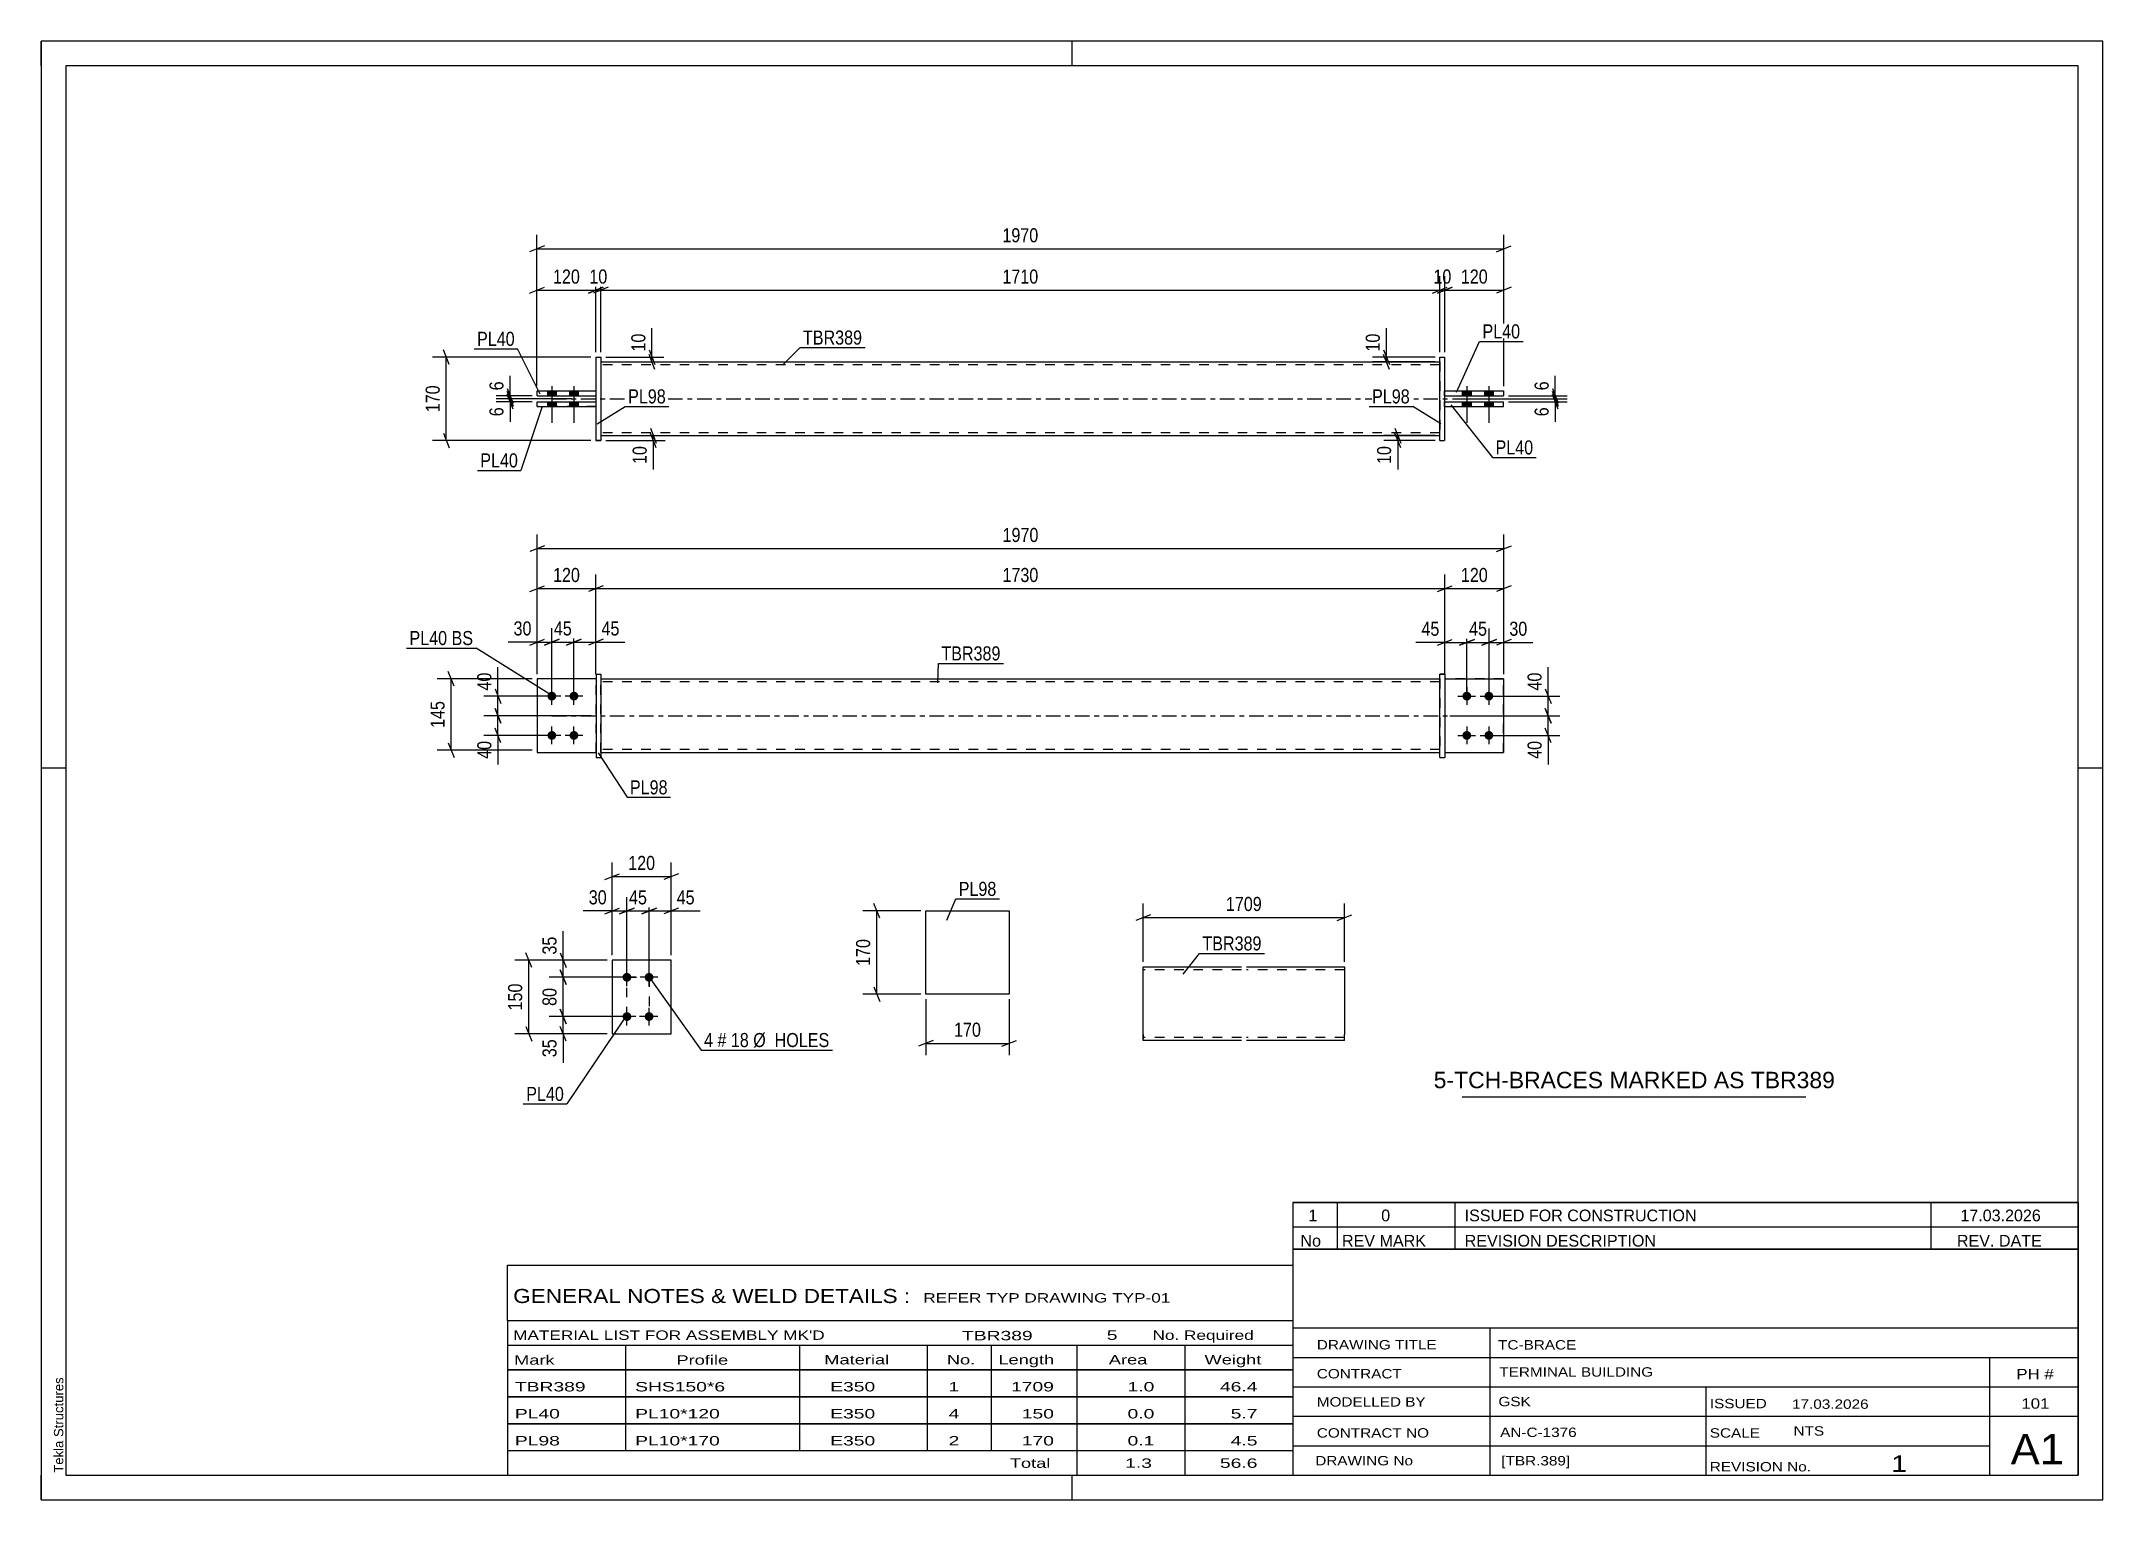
# Model space of a CAD drawing. Header units: millimetres. Extents: x 0 to 420, y 0 to 297.
import ezdxf

# ---------------------------------------------------------------- set-up
doc = ezdxf.new("R2010")
doc.units = ezdxf.units.MM
doc.linetypes.add('DXK_LINE_DOT2', pattern=[3.9198, 1.9599, -1.9599])
doc.linetypes.add('DXK_LINE_DOT3', pattern=[5.9187, 2.979, -0.9799, 0.9799, -0.9799])
doc.styles.add('Arial', font='ARIAL.TTF', dxfattribs={"height": 0.2})
doc.styles.add('Arial Narrow', font='ARIALN.TTF', dxfattribs={"height": 0.2})

# ---------------------------------------------------------------- blocks, each defined once
blk = doc.blocks.new('Unknown-580545011-4581')
at = {"color": 5, "linetype": 'Continuous'}
for p, q in [((420, 297), (0, 297)), ((0, 297), (0, 0)), ((0, 292), (0, 297)), ((210, 292), (210, 297)), ((420, 0), (420, 297)), ((415, 292), (5, 292)), ((5, 292), (5, 5)), ((415, 5), (415, 292)), ((5, 149), (0, 149)), ((420, 149), (415, 149)), ((0, 0), (0, 5)), ((5, 5), (415, 5)), ((210, 0), (210, 5)), ((0, 0), (420, 0))]:
    blk.add_line(p, q, dxfattribs=at)
at = {"color": 174, "linetype": 'Continuous', "style": 'Arial'}
blk.add_text('Tekla Structures', height=1.9102, rotation=90, dxfattribs=at).set_placement((4.5, 5.5))
blk = doc.blocks.new('Part-580545011-8162 - 3159')
at = {"color": 2, "linetype": 'Continuous'}
for p, q in [((113.03, 168.15), (114.03, 168.15)), ((113.03, 168.15), (113.03, 151.15)), ((114.03, 168.15), (114.03, 168.15)), ((114.03, 168.15), (114.03, 151.15)), ((113.03, 151.15), (114.03, 151.15))]:
    blk.add_line(p, q, dxfattribs=at)
at = {"color": 7, "linetype": 'DXK_LINE_DOT2'}
for p, q in [((113.03, 168.15), (114.03, 168.15)), ((113.03, 151.15), (114.03, 151.15))]:
    blk.add_line(p, q, dxfattribs=at)
blk = doc.blocks.new('Part-580545011-8160 - 3159')
at = {"color": 7, "linetype": 'DXK_LINE_DOT2'}
for p, q in [((113.03, 167.15), (101.03, 167.15)), ((101.03, 167.15), (101.03, 152.15)), ((113.03, 152.15), (113.03, 167.15)), ((101.03, 152.15), (113.03, 152.15))]:
    blk.add_line(p, q, dxfattribs=at)
blk = doc.blocks.new('Part-580545011-8161 - 3159')
at = {"color": 2, "linetype": 'Continuous'}
for p, q in [((113.03, 167.15), (101.03, 167.15)), ((101.03, 167.15), (101.03, 152.15)), ((101.03, 152.15), (113.03, 152.15))]:
    blk.add_line(p, q, dxfattribs=at)
at = {"color": 7, "linetype": 'DXK_LINE_DOT2'}
blk.add_line((113.03, 152.15), (113.03, 167.15), dxfattribs=at)
blk = doc.blocks.new('Part-580545011-8163 - 3159')
at = {"color": 7, "linetype": 'DXK_LINE_DOT2'}
for p, q in [((297.93, 167.15), (285.93, 167.15)), ((285.93, 167.15), (285.93, 152.15)), ((297.93, 152.15), (297.93, 167.15)), ((285.93, 152.15), (297.93, 152.15))]:
    blk.add_line(p, q, dxfattribs=at)
blk = doc.blocks.new('Part-580545011-8164 - 3159')
at = {"color": 2, "linetype": 'Continuous'}
for p, q in [((285.93, 167.15), (297.93, 167.15)), ((297.93, 167.15), (297.93, 152.15)), ((285.93, 152.15), (297.93, 152.15))]:
    blk.add_line(p, q, dxfattribs=at)
at = {"color": 7, "linetype": 'DXK_LINE_DOT2'}
blk.add_line((285.93, 167.15), (285.93, 152.15), dxfattribs=at)
blk = doc.blocks.new('Part-580545011-8165 - 3159')
at = {"color": 2, "linetype": 'Continuous'}
for p, q in [((285.93, 168.15), (284.93, 168.15)), ((284.93, 151.15), (284.93, 168.15)), ((285.93, 168.15), (285.93, 151.15)), ((284.93, 151.15), (284.93, 151.15)), ((284.93, 151.15), (285.93, 151.15))]:
    blk.add_line(p, q, dxfattribs=at)
at = {"color": 7, "linetype": 'DXK_LINE_DOT2'}
for p, q in [((284.93, 168.15), (284.93, 168.15)), ((284.93, 168.15), (285.93, 168.15)), ((285.93, 168.15), (285.93, 168.15)), ((284.93, 151.15), (285.93, 151.15))]:
    blk.add_line(p, q, dxfattribs=at)
blk = doc.blocks.new('Part-580545011-8166 - 3159')
at = {"color": 2, "linetype": 'Continuous'}
for p, q in [((114.03, 167.15), (284.93, 167.15)), ((114.03, 152.15), (284.93, 152.15))]:
    blk.add_line(p, q, dxfattribs=at)
at = {"color": 7, "linetype": 'DXK_LINE_DOT2'}
for p, q in [((114.03, 152.15), (114.03, 167.15)), ((284.93, 166.55), (114.03, 166.55)), ((284.93, 167.15), (284.93, 152.15)), ((284.93, 152.75), (114.03, 152.75))]:
    blk.add_line(p, q, dxfattribs=at)
at = {"color": 7, "linetype": 'DXK_LINE_DOT3'}
blk.add_line((104.03, 159.65), (294.93, 159.65), dxfattribs=at)
blk = doc.blocks.new('Bolt-580545011-8167 - 3159')
at = {"linetype": 'Continuous'}
for points in [[(104.03, 162.75, -1), (104.03, 164.55, -1)], [(108.53, 162.75, -1), (108.53, 164.55, -1)], [(104.03, 154.75, -1), (104.03, 156.55, -1)], [(108.53, 154.75, -1), (108.53, 156.55, -1)]]:
    blk.add_hatch(color=1, dxfattribs=at).paths.add_polyline_path(points)
at = {"color": 1, "linetype": 'Continuous'}
for p, q in [((104.03, 161.85), (104.03, 165.45)), ((108.53, 161.85), (108.53, 165.45)), ((105.83, 163.65), (102.23, 163.65)), ((110.33, 163.65), (106.73, 163.65)), ((105.83, 155.65), (102.23, 155.65)), ((104.03, 153.85), (104.03, 157.45)), ((110.33, 155.65), (106.73, 155.65)), ((108.53, 153.85), (108.53, 157.45))]:
    blk.add_line(p, q, dxfattribs=at)
blk = doc.blocks.new('Bolt-580545011-8169 - 3159')
at = {"linetype": 'Continuous'}
for points in [[(290.43, 164.55, -1), (290.43, 162.75, -1)], [(294.93, 164.55, -1), (294.93, 162.75, -1)], [(290.43, 156.55, -1), (290.43, 154.75, -1)], [(294.93, 156.55, -1), (294.93, 154.75, -1)]]:
    blk.add_hatch(color=1, dxfattribs=at).paths.add_polyline_path(points)
at = {"color": 1, "linetype": 'Continuous'}
for p, q in [((290.43, 165.45), (290.43, 161.85)), ((294.93, 165.45), (294.93, 161.85)), ((288.63, 163.65), (292.23, 163.65)), ((293.13, 163.65), (296.73, 163.65)), ((288.63, 155.65), (292.23, 155.65)), ((290.43, 157.45), (290.43, 153.85)), ((293.13, 155.65), (296.73, 155.65)), ((294.93, 157.45), (294.93, 153.85))]:
    blk.add_line(p, q, dxfattribs=at)
blk = doc.blocks.new('Part-580545011-8212 - 3385')
at = {"color": 2, "linetype": 'Continuous'}
for p, q in [((285.91, 223.59), (297.91, 223.59)), ((297.91, 222.59), (297.91, 223.59)), ((285.91, 222.59), (297.91, 222.59))]:
    blk.add_line(p, q, dxfattribs=at)
at = {"color": 7, "linetype": 'DXK_LINE_DOT2'}
for p, q in [((285.91, 222.59), (285.91, 223.59)), ((285.91, 223.59), (297.91, 223.59)), ((285.91, 222.59), (297.91, 222.59))]:
    blk.add_line(p, q, dxfattribs=at)
blk = doc.blocks.new('Part-580545011-8208 - 3385')
at = {"color": 2, "linetype": 'Continuous'}
for p, q in [((101.02, 225.79), (113.02, 225.79)), ((101.02, 224.79), (101.02, 225.79)), ((101.02, 224.79), (113.02, 224.79)), ((101.02, 224.79), (101.02, 224.79))]:
    blk.add_line(p, q, dxfattribs=at)
at = {"color": 7, "linetype": 'DXK_LINE_DOT2'}
for p, q in [((101.02, 225.79), (113.02, 225.79)), ((101.02, 225.79), (101.02, 225.79)), ((101.02, 224.79), (113.02, 224.79)), ((113.02, 225.79), (113.02, 224.79))]:
    blk.add_line(p, q, dxfattribs=at)
blk = doc.blocks.new('Part-580545011-8209 - 3385')
at = {"color": 2, "linetype": 'Continuous'}
for p, q in [((101.02, 223.59), (113.02, 223.59)), ((101.02, 222.59), (101.02, 223.59)), ((101.02, 222.59), (113.02, 222.59)), ((101.02, 222.59), (101.02, 222.59))]:
    blk.add_line(p, q, dxfattribs=at)
at = {"color": 7, "linetype": 'DXK_LINE_DOT2'}
for p, q in [((101.02, 223.59), (113.02, 223.59)), ((113.02, 223.59), (113.02, 222.59)), ((113.02, 222.59), (101.02, 222.59))]:
    blk.add_line(p, q, dxfattribs=at)
blk = doc.blocks.new('Part-580545011-8210 - 3385')
at = {"color": 2, "linetype": 'Continuous'}
for p, q in [((113.02, 232.69), (114.02, 232.69)), ((113.02, 232.69), (113.02, 215.69)), ((114.02, 232.69), (114.02, 232.69)), ((114.02, 232.69), (114.02, 215.69)), ((114.02, 215.69), (113.02, 215.69)), ((113.02, 215.69), (113.02, 215.69))]:
    blk.add_line(p, q, dxfattribs=at)
at = {"color": 7, "linetype": 'DXK_LINE_DOT2'}
for p, q in [((113.02, 232.69), (114.02, 232.69)), ((114.02, 232.69), (114.02, 232.69)), ((113.02, 215.69), (114.02, 215.69))]:
    blk.add_line(p, q, dxfattribs=at)
blk = doc.blocks.new('Part-580545011-8211 - 3385')
at = {"color": 2, "linetype": 'Continuous'}
for p, q in [((285.91, 225.79), (297.91, 225.79)), ((285.91, 224.79), (297.91, 224.79)), ((297.91, 225.79), (297.91, 224.79))]:
    blk.add_line(p, q, dxfattribs=at)
at = {"color": 7, "linetype": 'DXK_LINE_DOT2'}
for p, q in [((285.91, 224.79), (285.91, 225.79)), ((285.91, 225.79), (297.91, 225.79)), ((285.91, 224.79), (297.91, 224.79)), ((297.91, 225.79), (297.91, 225.79))]:
    blk.add_line(p, q, dxfattribs=at)
blk = doc.blocks.new('Part-580545011-8213 - 3385')
at = {"color": 2, "linetype": 'Continuous'}
for p, q in [((284.91, 232.69), (284.91, 232.69)), ((284.91, 215.69), (284.91, 232.69)), ((284.91, 232.69), (285.91, 232.69)), ((285.91, 232.69), (285.91, 232.69)), ((285.91, 232.69), (285.91, 215.69)), ((284.91, 215.69), (285.91, 215.69)), ((284.91, 215.69), (284.91, 215.69)), ((285.91, 215.69), (285.91, 215.69))]:
    blk.add_line(p, q, dxfattribs=at)
at = {"color": 7, "linetype": 'DXK_LINE_DOT2'}
for p, q in [((284.91, 232.69), (284.91, 232.69)), ((284.91, 232.69), (285.91, 232.69)), ((284.91, 215.69), (285.91, 215.69))]:
    blk.add_line(p, q, dxfattribs=at)
blk = doc.blocks.new('Part-580545011-8214 - 3385')
at = {"color": 2, "linetype": 'Continuous'}
for p, q in [((114.02, 231.69), (284.91, 231.69)), ((114.02, 216.69), (284.91, 216.69))]:
    blk.add_line(p, q, dxfattribs=at)
at = {"color": 7, "linetype": 'DXK_LINE_DOT2'}
for p, q in [((114.02, 231.69), (114.02, 216.69)), ((284.91, 231.09), (114.02, 231.09)), ((284.91, 231.69), (284.91, 216.69)), ((284.91, 217.29), (114.02, 217.29))]:
    blk.add_line(p, q, dxfattribs=at)
at = {"color": 7, "linetype": 'DXK_LINE_DOT3'}
blk.add_line((104.02, 224.19), (294.91, 224.19), dxfattribs=at)
blk = doc.blocks.new('Bolt-580545011-8215 - 3385')
at = {"linetype": 'Continuous'}
for points in [[(103.12, 224.79), (104.92, 224.79), (104.92, 225.79), (103.12, 225.79)], [(103.12, 224.79), (104.92, 224.79), (104.92, 225.79), (103.12, 225.79)], [(103.12, 222.59), (104.92, 222.59), (104.92, 223.59), (103.12, 223.59)], [(103.12, 222.59), (104.92, 222.59), (104.92, 223.59), (103.12, 223.59)], [(107.62, 224.79), (109.42, 224.79), (109.42, 225.79), (107.62, 225.79)], [(107.62, 224.79), (109.42, 224.79), (109.42, 225.79), (107.62, 225.79)], [(107.62, 222.59), (109.42, 222.59), (109.42, 223.59), (107.62, 223.59)], [(107.62, 222.59), (109.42, 222.59), (109.42, 223.59), (107.62, 223.59)]]:
    blk.add_hatch(color=1, dxfattribs=at).paths.add_polyline_path(points)
at = {"color": 1, "linetype": 'Continuous'}
for p, q in [((103.12, 225.79), (103.12, 224.79)), ((103.12, 225.79), (103.12, 224.79)), ((103.12, 223.59), (103.12, 222.59)), ((103.12, 223.59), (103.12, 222.59)), ((104.02, 226.79), (104.02, 219.29)), ((104.02, 226.79), (104.02, 219.29)), ((104.92, 225.79), (104.92, 224.79)), ((104.92, 225.79), (104.92, 224.79)), ((104.92, 223.59), (104.92, 222.59)), ((104.92, 223.59), (104.92, 222.59)), ((107.62, 225.79), (107.62, 224.79)), ((107.62, 225.79), (107.62, 224.79)), ((107.62, 223.59), (107.62, 222.59)), ((107.62, 223.59), (107.62, 222.59)), ((108.52, 226.79), (108.52, 219.29)), ((108.52, 226.79), (108.52, 219.29)), ((109.42, 225.79), (109.42, 224.79)), ((109.42, 225.79), (109.42, 224.79)), ((109.42, 223.59), (109.42, 222.59)), ((109.42, 223.59), (109.42, 222.59))]:
    blk.add_line(p, q, dxfattribs=at)
blk = doc.blocks.new('Bolt-580545011-8217 - 3385')
at = {"linetype": 'Continuous'}
for points in [[(291.31, 225.79), (289.51, 225.79), (289.51, 224.79), (291.31, 224.79)], [(291.31, 225.79), (289.51, 225.79), (289.51, 224.79), (291.31, 224.79)], [(291.31, 223.59), (289.51, 223.59), (289.51, 222.59), (291.31, 222.59)], [(291.31, 223.59), (289.51, 223.59), (289.51, 222.59), (291.31, 222.59)], [(295.81, 225.79), (294.01, 225.79), (294.01, 224.79), (295.81, 224.79)], [(295.81, 225.79), (294.01, 225.79), (294.01, 224.79), (295.81, 224.79)], [(295.81, 223.59), (294.01, 223.59), (294.01, 222.59), (295.81, 222.59)], [(295.81, 223.59), (294.01, 223.59), (294.01, 222.59), (295.81, 222.59)]]:
    blk.add_hatch(color=1, dxfattribs=at).paths.add_polyline_path(points)
at = {"color": 1, "linetype": 'Continuous'}
for p, q in [((289.51, 225.79), (289.51, 224.79)), ((289.51, 225.79), (289.51, 224.79)), ((289.51, 223.59), (289.51, 222.59)), ((289.51, 223.59), (289.51, 222.59)), ((290.41, 226.79), (290.41, 219.29)), ((290.41, 226.79), (290.41, 219.29)), ((291.31, 225.79), (291.31, 224.79)), ((291.31, 225.79), (291.31, 224.79)), ((291.31, 223.59), (291.31, 222.59)), ((291.31, 223.59), (291.31, 222.59)), ((294.01, 225.79), (294.01, 224.79)), ((294.01, 225.79), (294.01, 224.79)), ((294.01, 223.59), (294.01, 222.59)), ((294.01, 223.59), (294.01, 222.59)), ((294.91, 226.79), (294.91, 219.29)), ((294.91, 226.79), (294.91, 219.29)), ((295.81, 225.79), (295.81, 224.79)), ((295.81, 225.79), (295.81, 224.79)), ((295.81, 223.59), (295.81, 222.59)), ((295.81, 223.59), (295.81, 222.59))]:
    blk.add_line(p, q, dxfattribs=at)
blk = doc.blocks.new('Part-580545011-8488 - 8486')
at = {"color": 2, "linetype": 'Continuous'}
for p, q in [((128.33, 109.89), (116.33, 109.89)), ((116.33, 109.89), (116.33, 94.89)), ((128.33, 94.89), (128.33, 109.89)), ((116.33, 94.89), (128.33, 94.89))]:
    blk.add_line(p, q, dxfattribs=at)
blk = doc.blocks.new('Bolt-580545011-8489 - 8486')
at = {"linetype": 'Continuous'}
for points in [[(119.33, 105.49, -1), (119.33, 107.29, -1)], [(123.83, 105.49, -1), (123.83, 107.29, -1)], [(119.33, 97.49, -1), (119.33, 99.29, -1)], [(123.83, 97.49, -1), (123.83, 99.29, -1)]]:
    blk.add_hatch(color=1, dxfattribs=at).paths.add_polyline_path(points)
at = {"color": 1, "linetype": 'Continuous'}
for p, q in [((121.13, 106.39), (117.53, 106.39)), ((119.33, 104.59), (119.33, 108.19)), ((125.63, 106.39), (122.03, 106.39)), ((123.83, 104.59), (123.83, 108.19)), ((121.13, 98.39), (117.53, 98.39)), ((119.33, 96.59), (119.33, 100.19)), ((125.63, 98.39), (122.03, 98.39)), ((123.83, 96.59), (123.83, 100.19))]:
    blk.add_line(p, q, dxfattribs=at)
blk = doc.blocks.new('Part-580545011-8497 - 8496')
at = {"color": 2, "linetype": 'Continuous'}
for p, q in [((180.22, 119.94), (197.22, 119.94)), ((180.22, 102.94), (180.22, 119.94)), ((197.22, 119.94), (197.22, 102.94)), ((197.22, 102.94), (180.22, 102.94))]:
    blk.add_line(p, q, dxfattribs=at)
blk = doc.blocks.new('Part-580545011-8507 - 8506')
at = {"color": 2, "linetype": 'Continuous'}
for p, q in [((224.52, 107.34), (224.52, 108.54)), ((224.52, 108.54), (244.52, 108.54)), ((224.52, 94.74), (224.52, 107.34)), ((245.52, 108.54), (265.52, 108.54)), ((265.52, 108.54), (265.52, 108.45)), ((265.52, 108.45), (265.52, 107.34)), ((265.52, 107.34), (265.52, 94.74)), ((224.52, 93.63), (224.52, 94.74)), ((224.52, 93.54), (224.52, 93.63)), ((244.52, 93.54), (224.52, 93.54)), ((265.52, 93.54), (245.52, 93.54)), ((265.52, 93.54), (265.52, 94.74))]:
    blk.add_line(p, q, dxfattribs=at)
at = {"color": 7, "linetype": 'DXK_LINE_DOT2'}
for p, q in [((244.52, 107.94), (224.52, 107.94)), ((265.52, 107.94), (245.52, 107.94)), ((265.52, 108.19), (265.52, 107.34)), ((224.52, 94.74), (224.52, 93.89)), ((224.52, 94.14), (224.52, 94.18)), ((244.52, 94.14), (224.52, 94.14)), ((224.52, 93.54), (224.52, 93.54)), ((265.52, 94.14), (245.52, 94.14)), ((265.52, 94.18), (265.52, 94.51)), ((265.52, 94.14), (265.52, 94.18)), ((265.52, 94.14), (265.52, 94.18))]:
    blk.add_line(p, q, dxfattribs=at)
blk = doc.blocks.new('Rectangle-580545011-8685 - 8486')
at = {"color": 1, "linetype": 'DXK_LINE_DOT2'}
blk.add_lwpolyline([(119.33, 106.39), (123.83, 106.39), (123.83, 98.39), (119.33, 98.39), (119.33, 106.39)], close=True, dxfattribs=at)
blk = doc.blocks.new('StraightDimension-580545011-6782 - 3159')
at = {"color": 7, "linetype": 'Continuous'}
for p, q in [((285.97, 168.15), (285.97, 177.44)), ((290.47, 164.65), (290.47, 177.44)), ((284.47, 173.99), (287.47, 175.19)), ((285.97, 174.59), (290.47, 174.59)), ((291.97, 175.19), (288.97, 173.99))]:
    blk.add_line(p, q, dxfattribs=at)
at = {"color": 0}
blk.add_wipeout([(285.45, 175.34), (285.45, 179.54), (280.59, 179.54), (280.59, 175.34)], dxfattribs=at)
at = {"color": 7, "linetype": 'Continuous'}
blk.add_line((285.97, 174.59), (280.07, 174.59), dxfattribs=at)
blk.add_line((285.97, 174.59), (280.07, 174.59), dxfattribs=at)
at = {"color": 3, "style": 'Arial Narrow'}
blk.add_text('45', height=2.863, dxfattribs=at).set_placement((281.19, 175.94))
blk = doc.blocks.new('StraightDimension-580545011-6732 - 3159')
at = {"color": 7, "linetype": 'Continuous'}
for p, q in [((306.42, 165.15), (307.62, 162.15)), ((286.97, 159.65), (309.42, 159.65)), ((295.97, 163.65), (309.42, 163.65)), ((307.62, 158.15), (306.42, 161.15)), ((307.02, 159.65), (307.02, 163.65))]:
    blk.add_line(p, q, dxfattribs=at)
at = {"color": 0}
blk.add_wipeout([(306.27, 169.04), (302.07, 169.04), (302.07, 164.18), (306.27, 164.18)], dxfattribs=at)
at = {"color": 7, "linetype": 'Continuous'}
blk.add_line((307.02, 163.65), (307.02, 169.56), dxfattribs=at)
blk.add_line((307.02, 163.65), (307.02, 169.56), dxfattribs=at)
at = {"color": 3, "style": 'Arial Narrow'}
blk.add_text('40', height=2.863, rotation=90.0002, dxfattribs=at).set_placement((305.67, 164.78))
blk = doc.blocks.new('StraightDimension-580545011-6429 - 3159')
at = {"color": 7, "linetype": 'Continuous'}
for p, q in [((112.01, 159.65), (90.2, 159.65)), ((92.45, 161.15), (93.65, 158.15)), ((93.05, 155.65), (93.05, 159.65)), ((103.01, 155.65), (90.2, 155.65)), ((93.65, 154.15), (92.45, 157.15))]:
    blk.add_line(p, q, dxfattribs=at)
at = {"color": 0}
blk.add_wipeout([(92.3, 155.13), (88.1, 155.13), (88.1, 150.27), (92.3, 150.27)], dxfattribs=at)
at = {"color": 7, "linetype": 'Continuous'}
blk.add_line((93.05, 155.65), (93.05, 149.75), dxfattribs=at)
blk.add_line((93.05, 155.65), (93.05, 149.75), dxfattribs=at)
at = {"color": 3, "style": 'Arial Narrow'}
blk.add_text('40', height=2.863, rotation=90.0002, dxfattribs=at).set_placement((91.7, 150.87))
blk = doc.blocks.new('StraightDimension-580545011-6781 - 3159')
at = {"color": 7, "linetype": 'Continuous'}
for p, q in [((290.47, 164.65), (290.47, 177.44)), ((294.97, 164.65), (294.97, 177.44)), ((288.97, 173.99), (291.97, 175.19)), ((290.47, 174.59), (294.97, 174.59)), ((296.47, 175.19), (293.47, 173.99))]:
    blk.add_line(p, q, dxfattribs=at)
at = {"color": 0}
blk.add_wipeout([(295.15, 175.34), (295.15, 179.54), (290.3, 179.54), (290.3, 175.34)], dxfattribs=at)
at = {"color": 3, "style": 'Arial Narrow'}
blk.add_text('45', height=2.863, dxfattribs=at).set_placement((290.9, 175.94))
blk = doc.blocks.new('StraightDimension-580545011-6428 - 3159')
at = {"color": 7, "linetype": 'Continuous'}
for p, q in [((92.45, 165.15), (93.65, 162.15)), ((103.01, 163.65), (90.2, 163.65)), ((112.01, 159.65), (90.2, 159.65)), ((93.65, 158.15), (92.45, 161.15)), ((93.05, 159.65), (93.05, 163.65))]:
    blk.add_line(p, q, dxfattribs=at)
at = {"color": 0}
blk.add_wipeout([(92.3, 169.04), (88.1, 169.04), (88.1, 164.18), (92.3, 164.18)], dxfattribs=at)
at = {"color": 7, "linetype": 'Continuous'}
blk.add_line((93.05, 163.65), (93.05, 169.56), dxfattribs=at)
blk.add_line((93.05, 163.65), (93.05, 169.56), dxfattribs=at)
at = {"color": 3, "style": 'Arial Narrow'}
blk.add_text('40', height=2.863, rotation=90.0002, dxfattribs=at).set_placement((91.7, 164.78))
blk = doc.blocks.new('StraightDimension-580545011-6780 - 3159')
at = {"color": 7, "linetype": 'Continuous'}
for p, q in [((294.97, 164.65), (294.97, 177.44)), ((297.97, 168.15), (297.97, 177.44)), ((293.47, 173.99), (296.47, 175.19)), ((294.97, 174.59), (297.97, 174.59)), ((299.47, 175.19), (296.47, 173.99))]:
    blk.add_line(p, q, dxfattribs=at)
at = {"color": 0}
blk.add_wipeout([(303.36, 175.34), (303.36, 179.54), (298.5, 179.54), (298.5, 175.34)], dxfattribs=at)
at = {"color": 7, "linetype": 'Continuous'}
blk.add_line((297.97, 174.59), (303.88, 174.59), dxfattribs=at)
blk.add_line((297.97, 174.59), (303.88, 174.59), dxfattribs=at)
at = {"color": 3, "style": 'Arial Narrow'}
blk.add_text('30', height=2.863, dxfattribs=at).set_placement((299.1, 175.94))
blk = doc.blocks.new('StraightDimension-580545011-6477 - 3159')
at = {"color": 7, "linetype": 'Continuous'}
for p, q in [((84.12, 165.65), (82.92, 168.65)), ((100.01, 167.15), (80.67, 167.15)), ((83.52, 152.65), (83.52, 167.15)), ((100.01, 152.65), (80.67, 152.65)), ((82.92, 154.15), (84.12, 151.15))]:
    blk.add_line(p, q, dxfattribs=at)
at = {"color": 0}
blk.add_wipeout([(82.77, 163.25), (78.57, 163.25), (78.57, 156.56), (82.77, 156.56)], dxfattribs=at)
at = {"color": 3, "style": 'Arial Narrow'}
blk.add_text('145', height=2.863, rotation=90.0002, dxfattribs=at).set_placement((82.17, 157.16))
blk = doc.blocks.new('StraightDimension-580545011-6504 - 3159')
at = {"color": 7, "linetype": 'Continuous'}
for p, q in [((108.51, 164.65), (108.51, 177.5)), ((113.01, 168.15), (113.01, 177.5)), ((107.01, 174.05), (110.01, 175.25)), ((108.51, 174.65), (113.01, 174.65)), ((114.51, 175.25), (111.51, 174.05))]:
    blk.add_line(p, q, dxfattribs=at)
at = {"color": 0}
blk.add_wipeout([(118.4, 175.4), (118.4, 179.6), (113.54, 179.6), (113.54, 175.4)], dxfattribs=at)
at = {"color": 7, "linetype": 'Continuous'}
blk.add_line((113.01, 174.65), (118.92, 174.65), dxfattribs=at)
blk.add_line((113.01, 174.65), (118.92, 174.65), dxfattribs=at)
at = {"color": 3, "style": 'Arial Narrow'}
blk.add_text('45', height=2.863, dxfattribs=at).set_placement((114.14, 176))
blk = doc.blocks.new('StraightDimension-580545011-6505 - 3159')
at = {"color": 7, "linetype": 'Continuous'}
for p, q in [((104.01, 164.65), (104.01, 177.5)), ((108.51, 164.65), (108.51, 177.5)), ((102.51, 174.05), (105.51, 175.25)), ((104.01, 174.65), (108.51, 174.65)), ((110.01, 175.25), (107.01, 174.05))]:
    blk.add_line(p, q, dxfattribs=at)
at = {"color": 0}
blk.add_wipeout([(108.69, 175.4), (108.69, 179.6), (103.84, 179.6), (103.84, 175.4)], dxfattribs=at)
at = {"color": 3, "style": 'Arial Narrow'}
blk.add_text('45', height=2.863, dxfattribs=at).set_placement((104.44, 176))
blk = doc.blocks.new('StraightDimension-580545011-6506 - 3159')
at = {"color": 7, "linetype": 'Continuous'}
for p, q in [((101.01, 168.15), (101.01, 177.5)), ((104.01, 164.65), (104.01, 177.5)), ((99.51, 174.05), (102.51, 175.25)), ((101.01, 174.65), (104.01, 174.65)), ((105.51, 175.25), (102.51, 174.05))]:
    blk.add_line(p, q, dxfattribs=at)
at = {"color": 0}
blk.add_wipeout([(100.49, 175.4), (100.49, 179.6), (95.63, 179.6), (95.63, 175.4)], dxfattribs=at)
at = {"color": 7, "linetype": 'Continuous'}
blk.add_line((101.01, 174.65), (95.11, 174.65), dxfattribs=at)
blk.add_line((101.01, 174.65), (95.11, 174.65), dxfattribs=at)
at = {"color": 3, "style": 'Arial Narrow'}
blk.add_text('30', height=2.863, dxfattribs=at).set_placement((96.23, 176))
blk = doc.blocks.new('StraightDimension-580545011-6574 - 3159')
at = {"color": 7, "linetype": 'Continuous'}
for p, q in [((284.47, 184.93), (287.47, 186.13)), ((285.97, 168.15), (285.97, 188.38)), ((285.97, 185.53), (297.97, 185.53)), ((299.47, 186.13), (296.47, 184.93)), ((297.97, 168.15), (297.97, 188.38))]:
    blk.add_line(p, q, dxfattribs=at)
at = {"color": 0}
blk.add_wipeout([(295.32, 186.28), (295.32, 190.48), (288.63, 190.48), (288.63, 186.28)], dxfattribs=at)
at = {"color": 3, "style": 'Arial Narrow'}
blk.add_text('120', height=2.863, dxfattribs=at).set_placement((289.23, 186.88))
blk = doc.blocks.new('StraightDimension-580545011-6575 - 3159')
at = {"color": 7, "linetype": 'Continuous'}
for p, q in [((114.51, 186.13), (111.51, 184.93)), ((113.01, 168.98), (113.01, 188.38)), ((113.01, 185.53), (285.97, 185.53)), ((284.47, 184.93), (287.47, 186.13)), ((285.97, 168.15), (285.97, 188.38))]:
    blk.add_line(p, q, dxfattribs=at)
at = {"color": 0}
blk.add_wipeout([(203.75, 186.28), (203.75, 190.48), (195.24, 190.48), (195.24, 186.28)], dxfattribs=at)
at = {"color": 3, "style": 'Arial Narrow'}
blk.add_text('1730', height=2.863, dxfattribs=at).set_placement((195.84, 186.88))
blk = doc.blocks.new('StraightDimension-580545011-6576 - 3159')
at = {"color": 7, "linetype": 'Continuous'}
for p, q in [((99.51, 184.93), (102.51, 186.13)), ((101.01, 168.15), (101.01, 188.38)), ((101.01, 185.53), (113.01, 185.53)), ((114.51, 186.13), (111.51, 184.93)), ((113.01, 168.98), (113.01, 188.38))]:
    blk.add_line(p, q, dxfattribs=at)
at = {"color": 0}
blk.add_wipeout([(110.36, 186.28), (110.36, 190.48), (103.67, 190.48), (103.67, 186.28)], dxfattribs=at)
at = {"color": 3, "style": 'Arial Narrow'}
blk.add_text('120', height=2.863, dxfattribs=at).set_placement((104.27, 186.88))
blk = doc.blocks.new('StraightDimension-580545011-6733 - 3159')
at = {"color": 7, "linetype": 'Continuous'}
for p, q in [((286.97, 159.65), (309.42, 159.65)), ((306.42, 161.15), (307.62, 158.15)), ((307.02, 155.65), (307.02, 159.65)), ((295.97, 155.65), (309.42, 155.65)), ((307.62, 154.15), (306.42, 157.15))]:
    blk.add_line(p, q, dxfattribs=at)
at = {"color": 0}
blk.add_wipeout([(306.27, 155.13), (302.07, 155.13), (302.07, 150.27), (306.27, 150.27)], dxfattribs=at)
at = {"color": 7, "linetype": 'Continuous'}
blk.add_line((307.02, 155.65), (307.02, 149.75), dxfattribs=at)
blk.add_line((307.02, 155.65), (307.02, 149.75), dxfattribs=at)
at = {"color": 3, "style": 'Arial Narrow'}
blk.add_text('40', height=2.863, rotation=90.0002, dxfattribs=at).set_placement((305.67, 150.87))
blk = doc.blocks.new('StraightDimension-580545011-6753 - 3159')
at = {"color": 7, "linetype": 'Continuous'}
for p, q in [((102.51, 194.28), (99.51, 193.08)), ((101.01, 168.15), (101.01, 196.53)), ((101.01, 193.68), (298.01, 193.68)), ((296.51, 193.08), (299.51, 194.28)), ((298.01, 168.15), (298.01, 196.53))]:
    blk.add_line(p, q, dxfattribs=at)
at = {"color": 0}
blk.add_wipeout([(203.77, 194.43), (203.77, 198.63), (195.26, 198.63), (195.26, 194.43)], dxfattribs=at)
at = {"color": 3, "style": 'Arial Narrow'}
blk.add_text('1970', height=2.863, dxfattribs=at).set_placement((195.86, 195.03))
blk = doc.blocks.new('StraightDimension-580545011-6563 - 3385')
at = {"color": 7, "linetype": 'Continuous'}
for p, q in [((283.96, 216.69), (273.51, 216.69)), ((283.96, 215.69), (273.51, 215.69)), ((275.76, 218.19), (276.96, 215.19)), ((276.96, 214.19), (275.76, 217.19)), ((276.36, 215.69), (276.36, 216.69))]:
    blk.add_line(p, q, dxfattribs=at)
at = {"color": 0}
blk.add_wipeout([(275.61, 215.16), (271.41, 215.16), (271.41, 210.31), (275.61, 210.31)], dxfattribs=at)
at = {"color": 7, "linetype": 'Continuous'}
blk.add_line((276.36, 215.69), (276.36, 209.78), dxfattribs=at)
blk.add_line((276.36, 215.69), (276.36, 209.78), dxfattribs=at)
at = {"color": 3, "style": 'Arial Narrow'}
blk.add_text('10', height=2.863, rotation=90.0002, dxfattribs=at).set_placement((275.01, 210.91))
blk = doc.blocks.new('StraightDimension-580545011-6551 - 3385')
at = {"color": 7, "linetype": 'Continuous'}
for p, q in [((283.96, 232.69), (271.21, 232.69)), ((283.96, 231.69), (271.21, 231.69)), ((273.46, 234.19), (274.66, 231.19)), ((274.66, 230.19), (273.46, 233.19)), ((274.06, 231.69), (274.06, 232.69))]:
    blk.add_line(p, q, dxfattribs=at)
at = {"color": 0}
blk.add_wipeout([(273.31, 238.07), (269.11, 238.07), (269.11, 233.21), (273.31, 233.21)], dxfattribs=at)
at = {"color": 7, "linetype": 'Continuous'}
blk.add_line((274.06, 232.69), (274.06, 238.59), dxfattribs=at)
blk.add_line((274.06, 232.69), (274.06, 238.59), dxfattribs=at)
at = {"color": 3, "style": 'Arial Narrow'}
blk.add_text('10', height=2.863, rotation=90.0002, dxfattribs=at).set_placement((272.71, 233.81))
blk = doc.blocks.new('StraightDimension-580545011-5766 - 3385')
at = {"color": 7, "linetype": 'Continuous'}
for p, q in [((108.05, 224.19), (92.67, 224.19)), ((100, 223.59), (92.67, 223.59)), ((94.92, 225.69), (96.12, 222.69)), ((96.12, 222.09), (94.92, 225.09)), ((95.52, 223.59), (95.52, 224.19))]:
    blk.add_line(p, q, dxfattribs=at)
at = {"color": 0}
blk.add_wipeout([(94.77, 223.06), (90.57, 223.06), (90.57, 220.03), (94.77, 220.03)], dxfattribs=at)
at = {"color": 7, "linetype": 'Continuous'}
blk.add_line((95.52, 223.59), (95.52, 219.51), dxfattribs=at)
blk.add_line((95.52, 223.59), (95.52, 219.51), dxfattribs=at)
at = {"color": 3, "style": 'Arial Narrow'}
blk.add_text('6', height=2.86, rotation=90.0002, dxfattribs=at).set_placement((94.17, 220.63))
blk = doc.blocks.new('StraightDimension-580545011-6362 - 3385')
at = {"color": 7, "linetype": 'Continuous'}
for p, q in [((101, 226.79), (101, 249.15)), ((113, 233.69), (113, 249.15)), ((99.5, 245.7), (102.5, 246.9)), ((101, 246.3), (113, 246.3)), ((114.5, 246.9), (111.5, 245.7))]:
    blk.add_line(p, q, dxfattribs=at)
at = {"color": 0}
blk.add_wipeout([(110.34, 247.05), (110.34, 251.25), (103.66, 251.25), (103.66, 247.05)], dxfattribs=at)
at = {"color": 3, "style": 'Arial Narrow'}
blk.add_text('120', height=2.863, dxfattribs=at).set_placement((104.26, 247.65))
blk = doc.blocks.new('StraightDimension-580545011-5765 - 3385')
at = {"color": 7, "linetype": 'Continuous'}
for p, q in [((100, 224.79), (92.67, 224.79)), ((108.05, 224.19), (92.67, 224.19)), ((94.92, 226.29), (96.12, 223.29)), ((96.12, 222.69), (94.92, 225.69)), ((95.52, 224.19), (95.52, 224.79))]:
    blk.add_line(p, q, dxfattribs=at)
at = {"color": 0}
blk.add_wipeout([(94.77, 228.34), (90.57, 228.34), (90.57, 225.31), (94.77, 225.31)], dxfattribs=at)
at = {"color": 7, "linetype": 'Continuous'}
blk.add_line((95.52, 224.79), (95.52, 228.87), dxfattribs=at)
blk.add_line((95.52, 224.79), (95.52, 228.87), dxfattribs=at)
at = {"color": 3, "style": 'Arial Narrow'}
blk.add_text('6', height=2.86, rotation=90.0002, dxfattribs=at).set_placement((94.17, 225.91))
blk = doc.blocks.new('StraightDimension-580545011-5955 - 3385')
at = {"color": 7, "linetype": 'Continuous'}
for p, q in [((112, 232.69), (79.68, 232.69)), ((83.13, 231.19), (81.93, 234.19)), ((82.53, 215.69), (82.53, 232.69)), ((112, 215.69), (79.68, 215.69)), ((81.93, 217.19), (83.13, 214.19))]:
    blk.add_line(p, q, dxfattribs=at)
at = {"color": 0}
blk.add_wipeout([(81.78, 227.53), (77.58, 227.53), (77.58, 220.85), (81.78, 220.85)], dxfattribs=at)
at = {"color": 3, "style": 'Arial Narrow'}
blk.add_text('170', height=2.863, rotation=90.0002, dxfattribs=at).set_placement((81.18, 221.45))
blk = doc.blocks.new('StraightDimension-580545011-6061 - 3385')
at = {"color": 7, "linetype": 'Continuous'}
for p, q in [((288.9, 224.19), (310.86, 224.19)), ((298.96, 224.79), (310.86, 224.79)), ((307.86, 226.29), (309.06, 223.29)), ((309.06, 222.69), (307.86, 225.69)), ((308.46, 224.19), (308.46, 224.79))]:
    blk.add_line(p, q, dxfattribs=at)
at = {"color": 0}
blk.add_wipeout([(307.71, 228.34), (303.51, 228.34), (303.51, 225.31), (307.71, 225.31)], dxfattribs=at)
at = {"color": 7, "linetype": 'Continuous'}
blk.add_line((308.46, 224.79), (308.46, 228.87), dxfattribs=at)
blk.add_line((308.46, 224.79), (308.46, 228.87), dxfattribs=at)
at = {"color": 3, "style": 'Arial Narrow'}
blk.add_text('6', height=2.86, rotation=90.0002, dxfattribs=at).set_placement((307.11, 225.91))
blk = doc.blocks.new('StraightDimension-580545011-6062 - 3385')
at = {"color": 7, "linetype": 'Continuous'}
for p, q in [((288.9, 224.19), (310.86, 224.19)), ((298.96, 223.59), (310.86, 223.59)), ((307.86, 225.69), (309.06, 222.69)), ((309.06, 222.09), (307.86, 225.09)), ((308.46, 223.59), (308.46, 224.19))]:
    blk.add_line(p, q, dxfattribs=at)
at = {"color": 0}
blk.add_wipeout([(307.71, 223.06), (303.51, 223.06), (303.51, 220.03), (307.71, 220.03)], dxfattribs=at)
at = {"color": 7, "linetype": 'Continuous'}
blk.add_line((308.46, 223.59), (308.46, 219.51), dxfattribs=at)
blk.add_line((308.46, 223.59), (308.46, 219.51), dxfattribs=at)
at = {"color": 3, "style": 'Arial Narrow'}
blk.add_text('6', height=2.86, rotation=90.0002, dxfattribs=at).set_placement((307.11, 220.63))
blk = doc.blocks.new('StraightDimension-580545011-6359 - 3385')
at = {"color": 7, "linetype": 'Continuous'}
for p, q in [((284.96, 233.69), (284.96, 249.15)), ((285.96, 233.69), (285.96, 249.15)), ((283.46, 245.7), (286.46, 246.9)), ((287.46, 246.9), (284.46, 245.7)), ((284.96, 246.3), (285.96, 246.3))]:
    blk.add_line(p, q, dxfattribs=at)
at = {"color": 0}
blk.add_wipeout([(287.89, 247.05), (287.89, 251.25), (283.03, 251.25), (283.03, 247.05)], dxfattribs=at)
at = {"color": 3, "style": 'Arial Narrow'}
blk.add_text('10', height=2.863, dxfattribs=at).set_placement((283.63, 247.65))
blk = doc.blocks.new('StraightDimension-580545011-6167 - 3385')
at = {"color": 7, "linetype": 'Continuous'}
for p, q in [((115, 232.69), (126.83, 232.69)), ((115, 231.69), (126.83, 231.69)), ((123.83, 234.19), (125.03, 231.19)), ((125.03, 230.19), (123.83, 233.19)), ((124.43, 231.69), (124.43, 232.69))]:
    blk.add_line(p, q, dxfattribs=at)
at = {"color": 0}
blk.add_wipeout([(123.68, 238.07), (119.48, 238.07), (119.48, 233.21), (123.68, 233.21)], dxfattribs=at)
at = {"color": 7, "linetype": 'Continuous'}
blk.add_line((124.43, 232.69), (124.43, 238.59), dxfattribs=at)
blk.add_line((124.43, 232.69), (124.43, 238.59), dxfattribs=at)
at = {"color": 3, "style": 'Arial Narrow'}
blk.add_text('10', height=2.863, rotation=90.0002, dxfattribs=at).set_placement((123.08, 233.81))
blk = doc.blocks.new('StraightDimension-580545011-6179 - 3385')
at = {"color": 7, "linetype": 'Continuous'}
for p, q in [((115, 216.69), (127.1, 216.69)), ((115, 215.69), (127.1, 215.69)), ((124.1, 218.19), (125.3, 215.19)), ((125.3, 214.19), (124.1, 217.19)), ((124.7, 215.69), (124.7, 216.69))]:
    blk.add_line(p, q, dxfattribs=at)
at = {"color": 0}
blk.add_wipeout([(123.95, 215.16), (119.75, 215.16), (119.75, 210.31), (123.95, 210.31)], dxfattribs=at)
at = {"color": 7, "linetype": 'Continuous'}
blk.add_line((124.7, 215.69), (124.7, 209.78), dxfattribs=at)
blk.add_line((124.7, 215.69), (124.7, 209.78), dxfattribs=at)
at = {"color": 3, "style": 'Arial Narrow'}
blk.add_text('10', height=2.863, rotation=90.0002, dxfattribs=at).set_placement((123.35, 210.91))
blk = doc.blocks.new('StraightDimension-580545011-6253 - 3385')
at = {"color": 7, "linetype": 'Continuous'}
for p, q in [((101, 226.79), (101, 257.56)), ((297.96, 226.79), (297.96, 257.56)), ((102.5, 255.31), (99.5, 254.11)), ((101, 254.71), (297.96, 254.71)), ((296.46, 254.11), (299.46, 255.31))]:
    blk.add_line(p, q, dxfattribs=at)
at = {"color": 0}
blk.add_wipeout([(203.74, 255.46), (203.74, 259.66), (195.22, 259.66), (195.22, 255.46)], dxfattribs=at)
at = {"color": 3, "style": 'Arial Narrow'}
blk.add_text('1970', height=2.863, dxfattribs=at).set_placement((195.82, 256.06))
blk = doc.blocks.new('StraightDimension-580545011-6358 - 3385')
at = {"color": 7, "linetype": 'Continuous'}
for p, q in [((285.96, 233.69), (285.96, 249.15)), ((297.96, 226.79), (297.96, 249.15)), ((284.46, 245.7), (287.46, 246.9)), ((285.96, 246.3), (297.96, 246.3)), ((299.46, 246.9), (296.46, 245.7))]:
    blk.add_line(p, q, dxfattribs=at)
at = {"color": 0}
blk.add_wipeout([(295.3, 247.05), (295.3, 251.25), (288.62, 251.25), (288.62, 247.05)], dxfattribs=at)
at = {"color": 3, "style": 'Arial Narrow'}
blk.add_text('120', height=2.863, dxfattribs=at).set_placement((289.22, 247.65))
blk = doc.blocks.new('StraightDimension-580545011-6360 - 3385')
at = {"color": 7, "linetype": 'Continuous'}
for p, q in [((114, 233.69), (114, 249.15)), ((284.96, 233.69), (284.96, 249.15)), ((115.5, 246.9), (112.5, 245.7)), ((114, 246.3), (284.96, 246.3)), ((283.46, 245.7), (286.46, 246.9))]:
    blk.add_line(p, q, dxfattribs=at)
at = {"color": 0}
blk.add_wipeout([(203.74, 247.05), (203.74, 251.25), (195.22, 251.25), (195.22, 247.05)], dxfattribs=at)
at = {"color": 3, "style": 'Arial Narrow'}
blk.add_text('1710', height=2.863, dxfattribs=at).set_placement((195.82, 247.65))
blk = doc.blocks.new('StraightDimension-580545011-6361 - 3385')
at = {"color": 7, "linetype": 'Continuous'}
for p, q in [((113, 233.69), (113, 249.15)), ((114, 233.69), (114, 249.15)), ((111.5, 245.7), (114.5, 246.9)), ((115.5, 246.9), (112.5, 245.7)), ((113, 246.3), (114, 246.3))]:
    blk.add_line(p, q, dxfattribs=at)
at = {"color": 0}
blk.add_wipeout([(115.93, 247.05), (115.93, 251.25), (111.07, 251.25), (111.07, 247.05)], dxfattribs=at)
at = {"color": 3, "style": 'Arial Narrow'}
blk.add_text('10', height=2.863, dxfattribs=at).set_placement((111.67, 247.65))
blk = doc.blocks.new('StraightDimension-580545011-8517 - 8486')
at = {"color": 7, "linetype": 'Continuous'}
for p, q in [((118.33, 98.39), (103.48, 98.39)), ((105.73, 99.89), (106.93, 96.89)), ((106.33, 94.89), (106.33, 98.39)), ((115.33, 94.89), (103.48, 94.89)), ((106.93, 93.39), (105.73, 96.39))]:
    blk.add_line(p, q, dxfattribs=at)
at = {"color": 0}
blk.add_wipeout([(105.58, 94.36), (101.38, 94.36), (101.38, 89.51), (105.58, 89.51)], dxfattribs=at)
at = {"color": 7, "linetype": 'Continuous'}
blk.add_line((106.33, 94.89), (106.33, 88.98), dxfattribs=at)
blk.add_line((106.33, 94.89), (106.33, 88.98), dxfattribs=at)
at = {"color": 3, "style": 'Arial Narrow'}
blk.add_text('35', height=2.863, rotation=90.0002, dxfattribs=at).set_placement((104.98, 90.11))
blk = doc.blocks.new('StraightDimension-580545011-8515 - 8486')
at = {"color": 7, "linetype": 'Continuous'}
for p, q in [((115.33, 109.89), (103.48, 109.89)), ((105.73, 111.39), (106.93, 108.39)), ((106.33, 106.39), (106.33, 109.89)), ((118.33, 106.39), (103.48, 106.39)), ((106.93, 104.89), (105.73, 107.89))]:
    blk.add_line(p, q, dxfattribs=at)
at = {"color": 0}
blk.add_wipeout([(105.58, 115.27), (101.38, 115.27), (101.38, 110.41), (105.58, 110.41)], dxfattribs=at)
at = {"color": 7, "linetype": 'Continuous'}
blk.add_line((106.33, 109.89), (106.33, 115.79), dxfattribs=at)
blk.add_line((106.33, 109.89), (106.33, 115.79), dxfattribs=at)
at = {"color": 3, "style": 'Arial Narrow'}
blk.add_text('35', height=2.863, rotation=90.0002, dxfattribs=at).set_placement((104.98, 111.01))
blk = doc.blocks.new('StraightDimension-580545011-8516 - 8486')
at = {"color": 7, "linetype": 'Continuous'}
for p, q in [((118.33, 106.39), (103.48, 106.39)), ((105.73, 107.89), (106.93, 104.89)), ((106.33, 98.39), (106.33, 106.39)), ((118.33, 98.39), (103.48, 98.39)), ((106.93, 96.89), (105.73, 99.89))]:
    blk.add_line(p, q, dxfattribs=at)
at = {"color": 0}
blk.add_wipeout([(105.58, 104.81), (101.38, 104.81), (101.38, 99.96), (105.58, 99.96)], dxfattribs=at)
at = {"color": 3, "style": 'Arial Narrow'}
blk.add_text('80', height=2.863, rotation=90.0002, dxfattribs=at).set_placement((104.98, 100.56))
blk = doc.blocks.new('StraightDimension-580545011-8527 - 8486')
at = {"color": 7, "linetype": 'Continuous'}
for p, q in [((115.33, 109.89), (96.48, 109.89)), ((99.93, 108.39), (98.73, 111.39)), ((99.33, 94.89), (99.33, 109.89)), ((115.33, 94.89), (96.48, 94.89)), ((98.73, 96.39), (99.93, 93.39))]:
    blk.add_line(p, q, dxfattribs=at)
at = {"color": 0}
blk.add_wipeout([(98.58, 105.73), (94.38, 105.73), (94.38, 99.04), (98.58, 99.04)], dxfattribs=at)
at = {"color": 3, "style": 'Arial Narrow'}
blk.add_text('150', height=2.863, rotation=90.0002, dxfattribs=at).set_placement((97.98, 99.64))
blk = doc.blocks.new('StraightDimension-580545011-8531 - 8486')
at = {"color": 7, "linetype": 'Continuous'}
for p, q in [((123.83, 107.39), (123.83, 122.74)), ((128.33, 110.89), (128.33, 122.74)), ((122.33, 119.29), (125.33, 120.49)), ((123.83, 119.89), (128.33, 119.89)), ((129.83, 120.49), (126.83, 119.29))]:
    blk.add_line(p, q, dxfattribs=at)
at = {"color": 0}
blk.add_wipeout([(133.71, 120.64), (133.71, 124.84), (128.86, 124.84), (128.86, 120.64)], dxfattribs=at)
at = {"color": 7, "linetype": 'Continuous'}
blk.add_line((128.33, 119.89), (134.24, 119.89), dxfattribs=at)
blk.add_line((128.33, 119.89), (134.24, 119.89), dxfattribs=at)
at = {"color": 3, "style": 'Arial Narrow'}
blk.add_text('45', height=2.863, dxfattribs=at).set_placement((129.46, 121.24))
blk = doc.blocks.new('StraightDimension-580545011-8532 - 8486')
at = {"color": 7, "linetype": 'Continuous'}
for p, q in [((119.33, 107.39), (119.33, 122.74)), ((123.83, 107.39), (123.83, 122.74)), ((117.83, 119.29), (120.83, 120.49)), ((119.33, 119.89), (123.83, 119.89)), ((125.33, 120.49), (122.33, 119.29))]:
    blk.add_line(p, q, dxfattribs=at)
at = {"color": 0}
blk.add_wipeout([(124.01, 120.64), (124.01, 124.84), (119.15, 124.84), (119.15, 120.64)], dxfattribs=at)
at = {"color": 3, "style": 'Arial Narrow'}
blk.add_text('45', height=2.863, dxfattribs=at).set_placement((119.75, 121.24))
blk = doc.blocks.new('StraightDimension-580545011-8533 - 8486')
at = {"color": 7, "linetype": 'Continuous'}
for p, q in [((116.33, 110.89), (116.33, 122.74)), ((119.33, 107.39), (119.33, 122.74)), ((114.83, 119.29), (117.83, 120.49)), ((116.33, 119.89), (119.33, 119.89)), ((120.83, 120.49), (117.83, 119.29))]:
    blk.add_line(p, q, dxfattribs=at)
at = {"color": 0}
blk.add_wipeout([(115.81, 120.64), (115.81, 124.84), (110.95, 124.84), (110.95, 120.64)], dxfattribs=at)
at = {"color": 7, "linetype": 'Continuous'}
blk.add_line((116.33, 119.89), (110.43, 119.89), dxfattribs=at)
blk.add_line((116.33, 119.89), (110.43, 119.89), dxfattribs=at)
at = {"color": 3, "style": 'Arial Narrow'}
blk.add_text('30', height=2.863, dxfattribs=at).set_placement((111.55, 121.24))
blk = doc.blocks.new('StraightDimension-580545011-8543 - 8486')
at = {"color": 7, "linetype": 'Continuous'}
for p, q in [((114.83, 126.29), (117.83, 127.49)), ((116.33, 110.89), (116.33, 129.74)), ((116.33, 126.89), (128.33, 126.89)), ((129.83, 127.49), (126.83, 126.29)), ((128.33, 110.89), (128.33, 129.74))]:
    blk.add_line(p, q, dxfattribs=at)
at = {"color": 0}
blk.add_wipeout([(125.68, 127.64), (125.68, 131.84), (118.99, 131.84), (118.99, 127.64)], dxfattribs=at)
at = {"color": 3, "style": 'Arial Narrow'}
blk.add_text('120', height=2.863, dxfattribs=at).set_placement((119.59, 128.24))
blk = doc.blocks.new('StraightDimension-580545011-8547 - 8496')
at = {"color": 7, "linetype": 'Continuous'}
for p, q in [((180.22, 101.94), (180.22, 90.54)), ((197.22, 101.94), (197.22, 90.54)), ((181.72, 93.54), (178.72, 92.34)), ((180.22, 92.94), (197.22, 92.94)), ((195.72, 92.34), (198.72, 93.54))]:
    blk.add_line(p, q, dxfattribs=at)
at = {"color": 0}
blk.add_wipeout([(192.06, 93.69), (192.06, 97.89), (185.37, 97.89), (185.37, 93.69)], dxfattribs=at)
at = {"color": 3, "style": 'Arial Narrow'}
blk.add_text('170', height=2.863, dxfattribs=at).set_placement((185.97, 94.29))
blk = doc.blocks.new('StraightDimension-580545011-8551 - 8496')
at = {"color": 7, "linetype": 'Continuous'}
for p, q in [((179.22, 119.94), (167.37, 119.94)), ((170.82, 118.44), (169.62, 121.44)), ((170.22, 102.94), (170.22, 119.94)), ((179.22, 102.94), (167.37, 102.94)), ((169.62, 104.44), (170.82, 101.44))]:
    blk.add_line(p, q, dxfattribs=at)
at = {"color": 0}
blk.add_wipeout([(169.47, 114.78), (165.27, 114.78), (165.27, 108.1), (169.47, 108.1)], dxfattribs=at)
at = {"color": 3, "style": 'Arial Narrow'}
blk.add_text('170', height=2.863, rotation=90.0002, dxfattribs=at).set_placement((168.87, 108.7))
blk = doc.blocks.new('StraightDimension-580545011-8555 - 8506')
at = {"color": 7, "linetype": 'Continuous'}
for p, q in [((226.02, 119.14), (223.02, 117.94)), ((224.52, 109.54), (224.52, 121.39)), ((224.52, 118.54), (265.52, 118.54)), ((264.02, 117.94), (267.02, 119.14)), ((265.52, 109.54), (265.52, 121.39))]:
    blk.add_line(p, q, dxfattribs=at)
at = {"color": 0}
blk.add_wipeout([(249.27, 119.29), (249.27, 123.49), (240.76, 123.49), (240.76, 119.29)], dxfattribs=at)
at = {"color": 3, "style": 'Arial Narrow'}
blk.add_text('1709', height=2.863, dxfattribs=at).set_placement((241.36, 119.89))
blk = doc.blocks.new('Unknown-580545011-8828')
at = {"color": 7, "linetype": 'Continuous'}
for p, q in [((255, 60.55), (415, 60.55)), ((415, 60.55), (255, 60.55)), ((255, 60.55), (255, 55.55)), ((264, 60.55), (264, 55.55)), ((288, 60.55), (288, 55.55)), ((385, 60.55), (385, 55.55)), ((415, 60.55), (415, 55.55)), ((255, 55.55), (415, 55.55)), ((255, 55.55), (255, 51.05)), ((255, 55.55), (415, 55.55)), ((264, 55.55), (264, 51.05)), ((288, 55.55), (288, 51.05)), ((385, 55.55), (385, 51.05)), ((415, 55.55), (415, 51.05)), ((415, 51.05), (255, 51.05))]:
    blk.add_line(p, q, dxfattribs=at)
at = {"color": 7, "linetype": 'Continuous', "style": 'Arial Narrow'}
for s, height, width, p in [('1', 2.39, 1.196471, (258.16, 56.7)), ('0', 2.39, 1.196471, (273, 56.7)), ('ISSUED FOR CONSTRUCTION', 2.3861, 1.196471, (290, 56.7)), ('17.03.2026', 2.386, 1.196471, (391, 56.7)), ('No', 2.386, 1.2, (256.54, 51.55)), ('REV MARK', 2.386, 1.2, (265, 51.55)), ('REVISION DESCRIPTION', 2.3861, 1.2, (290, 51.55)), ('REV. DATE', 2.386, 1.2, (390.28, 51.55))]:
    blk.add_text(s, height=height, dxfattribs=dict(at, width=width)).set_placement(p)
blk = doc.blocks.new('Unknown-580545011-8827')
at = {"color": 7, "linetype": 'Continuous'}
for p, q in [((255, 51.05), (255, 5)), ((255, 51.05), (415, 51.05)), ((415, 51), (415, 5)), ((255, 35), (415, 35)), ((295.14, 35), (295.14, 5)), ((255, 29), (415, 29)), ((397, 5.05), (397, 29.05)), ((255, 23), (415, 23)), ((339.14, 23), (339.14, 5)), ((255, 17), (415, 17)), ((255, 11), (397, 11)), ((255, 5), (415, 5))]:
    blk.add_line(p, q, dxfattribs=at)
at = {"color": 7, "style": 'Arial Narrow'}
for s, height, width, p in [('DRAWING TITLE', 1.9089, 1.425378, (259.88, 30.61)), ('TC-BRACE', 1.909, 1.425378, (296.81, 30.59)), ('CONTRACT', 1.909, 1.425378, (259.88, 24.71)), ('TERMINAL BUILDING', 1.9089, 1.425378, (297.06, 25.07)), ('MODELLED BY', 1.9089, 1.425378, (259.88, 18.98)), ('GSK', 1.909, 1.425378, (296.88, 19.04)), ('ISSUED', 1.909, 1.425378, (339.94, 18.64)), ('17.03.2026', 1.909, 1.425378, (356.69, 18.52)), ('CONTRACT NO', 1.9089, 1.425378, (259.88, 12.66)), ('AN-C-1376', 1.909, 1.425378, (297.23, 12.78)), ('SCALE', 1.909, 1.425378, (339.94, 12.65)), ('A1', 6.204, 1.25, (401.24, 7.2)), ('DRAWING No', 1.909, 1.425378, (259.56, 7)), ('[TBR.389]', 1.909, 1.425378, (297.46, 6.99)), ('1', 3.34, 1.5, (376.91, 5.68)), ('REVISION No.', 1.9089, 1.425378, (339.94, 5.77))]:
    blk.add_text(s, height=height, dxfattribs=dict(at, width=width)).set_placement(p)
at = {"color": 7, "linetype": 'Continuous', "style": 'Arial Narrow'}
for s, height, width, p in [('PH #', 2.1, 1.42538, (402.4, 24.55)), ('101', 2.1, 1.42538, (403.41, 18.55)), ('NTS', 1.909, 1.425378, (357, 13.05))]:
    blk.add_text(s, height=height, dxfattribs=dict(at, width=width)).set_placement(p)
blk = doc.blocks.new('Unknown-580545011-8829')
at = {"color": 7, "linetype": 'Continuous'}
for p, q in [((95, 47.75), (255, 47.75)), ((95, 36.5), (95, 47.75)), ((255, 47.75), (255, 36.5)), ((95, 36.5), (255, 36.5)), ((95, 36.5), (95, 31.5)), ((255, 36.5), (255, 31.5)), ((95, 31.5), (255, 31.5)), ((95, 31.5), (95, 26.5)), ((119, 31.5), (119, 26.5)), ((154.5, 31.5), (154.5, 26.5)), ((180.5, 31.5), (180.5, 26.5)), ((193.5, 31.5), (193.5, 26.5)), ((211, 31.5), (211, 26.5)), ((233, 31.5), (233, 26.5)), ((255, 31.5), (255, 26.5)), ((95, 26.5), (255, 26.5)), ((95, 26.45), (95, 21.05)), ((95, 26.45), (255, 26.45)), ((119, 26.5), (119, 21)), ((154.5, 26.5), (154.5, 21)), ((180.5, 26.5), (180.5, 21)), ((193.5, 26.5), (193.5, 21)), ((211, 26.5), (211, 21)), ((233, 26.5), (233, 21)), ((255, 26.45), (255, 21.05)), ((95, 21.05), (255, 21.05)), ((119, 21), (119, 15.5)), ((154.5, 21), (154.5, 15.5)), ((180.5, 21), (180.5, 15.5)), ((193.5, 21), (193.5, 15.5)), ((211, 21), (211, 15.5)), ((233, 21), (233, 15.5)), ((95, 20.95), (95, 15.55)), ((95, 20.95), (255, 20.95)), ((255, 20.95), (255, 15.55)), ((95, 15.55), (255, 15.55)), ((95, 15.45), (95, 10.05)), ((95, 15.45), (255, 15.45)), ((119, 15.5), (119, 10)), ((154.5, 15.5), (154.5, 10)), ((180.5, 15.5), (180.5, 10)), ((193.5, 15.5), (193.5, 10)), ((211, 15.5), (211, 10)), ((233, 15.5), (233, 10)), ((255, 15.45), (255, 10.05)), ((95, 10.05), (255, 10.05)), ((95, 10), (255, 10)), ((95, 10), (95, 5)), ((211, 10), (211, 5)), ((233, 10), (233, 5)), ((255, 10), (255, 5)), ((95, 5), (255, 5))]:
    blk.add_line(p, q, dxfattribs=at)
at = {"color": 7, "style": 'Arial Narrow'}
for s, height, width, p in [('GENERAL NOTES & WELD DETAILS :', 2.8633, 1.4, (96.15, 40.06)), ('REFER TYP DRAWING TYP-01', 1.9089, 1.6, (179.7, 40.16)), ("MATERIAL LIST FOR ASSEMBLY MK'D", 1.9089, 1.6, (96.15, 32.56)), ('TBR389', 1.909, 1.794707, (187.59, 32.47)), ('5', 1.91, 1.794707, (217.08, 32.56)), ('No. Required', 1.9089, 1.6, (226.41, 32.56)), ('Mark', 1.909, 1.7, (96.34, 27.5)), ('Profile', 1.909, 1.7, (129.41, 27.5)), ('Material', 1.909, 1.7, (159.54, 27.56)), ('No.', 1.909, 1.7, (184.5, 27.56)), ('Length', 1.909, 1.7, (195, 27.56)), ('Area', 1.909, 1.7, (217.5, 27.56)), ('Weight', 1.909, 1.7, (237, 27.56))]:
    blk.add_text(s, height=height, dxfattribs=dict(at, width=width)).set_placement(p)
at = {"color": 7, "linetype": 'Continuous', "style": 'Arial Narrow'}
for s, height, width, p in [('TBR389', 1.909, 1.794707, (96.5, 22.06)), ('SHS150*6', 1.909, 1.794707, (121, 22.06)), ('E350', 1.909, 1.794707, (160.74, 22.06)), ('1', 1.91, 1.794707, (184.86, 22.06)), ('1709', 1.909, 1.794707, (197.58, 22.06)), ('1.0', 1.909, 1.794707, (221.32, 22.06)), ('46.4', 1.909, 1.794707, (240.14, 22.06)), ('PL40', 1.909, 1.794707, (96.5, 16.56)), ('PL10*120', 1.909, 1.794707, (121, 16.56)), ('E350', 1.909, 1.794707, (160.74, 16.56)), ('4', 1.91, 1.794707, (184.86, 16.56)), ('150', 1.909, 1.794707, (199.77, 16.56)), ('0.0', 1.909, 1.794707, (221.32, 16.56)), ('5.7', 1.909, 1.794707, (242.33, 16.56)), ('PL98', 1.909, 1.794707, (96.5, 11.06)), ('PL10*170', 1.909, 1.794707, (121, 11.06)), ('E350', 1.909, 1.794707, (160.74, 11.06)), ('2', 1.91, 1.794707, (184.86, 11.06)), ('170', 1.909, 1.794707, (199.77, 11.06)), ('0.1', 1.909, 1.794707, (221.32, 11.06)), ('4.5', 1.909, 1.794707, (242.33, 11.06)), ('Total', 1.909, 1.7, (197.33, 6.5)), ('1.3', 1.909, 1.794707, (220.83, 6.5)), ('56.6', 1.909, 1.794707, (240.14, 6.5))]:
    blk.add_text(s, height=height, dxfattribs=dict(at, width=width)).set_placement(p)
blk = doc.blocks.new('Unknown-580545011-8830')
at = {"color": 7, "linetype": 'Continuous'}
blk.add_line((289.5, 82.05), (359.5, 82.05), dxfattribs=at)
at = {"color": 7, "style": 'Arial'}
blk.add_text('5-TCH-BRACES MARKED AS TBR389', height=3.3428, dxfattribs=at).set_placement((283.69, 83.8))
blk = doc.blocks.new('Mark-580545011-8302 - 3159')
at = {"color": 0}
blk.add_wipeout([(195.45, 170.92), (195.45, 173.92), (183.39, 173.92), (183.39, 170.92)], dxfattribs=at)
blk.add_wipeout([(195.45, 170.92), (195.45, 173.92), (183.39, 173.92), (183.39, 170.92)], dxfattribs=at)
at = {"color": 30, "linetype": 'Continuous'}
for p, q in [((182.64, 166.34), (182.79, 170.32)), ((182.79, 170.32), (196.05, 170.32))]:
    blk.add_line(p, q, dxfattribs=at)
at = {"color": 3, "style": 'Arial Narrow'}
blk.add_text('TBR389', height=2.863, dxfattribs=at).set_placement((183.39, 170.92))
blk = doc.blocks.new('MarkSet-580545011-8379 - 3159')
at = {"color": 0}
blk.add_wipeout([(82.7, 174.04), (82.7, 177.04), (75.02, 177.04), (75.02, 174.04)], dxfattribs=at)
blk.add_wipeout([(82.7, 174.04), (82.7, 177.04), (75.02, 177.04), (75.02, 174.04)], dxfattribs=at)
blk.add_wipeout([(87.98, 174.04), (87.98, 177.04), (83.6, 177.04), (83.6, 174.04)], dxfattribs=at)
blk.add_wipeout([(87.98, 174.04), (87.98, 177.04), (83.6, 177.04), (83.6, 174.04)], dxfattribs=at)
at = {"color": 30, "linetype": 'Continuous'}
for p in [(74.42, 173.44), (103.46, 164.12)]:
    blk.add_line(p, (88.58, 173.44), dxfattribs=at)
at = {"color": 3, "style": 'Arial Narrow'}
for s, p in [('PL40', (75.02, 174.04)), ('BS', (83.6, 174.04))]:
    blk.add_text(s, height=2.863, dxfattribs=at).set_placement(p)
blk = doc.blocks.new('Mark-580545011-8382 - 3159')
at = {"color": 0}
blk.add_wipeout([(127.61, 143.64), (127.61, 146.64), (119.94, 146.64), (119.94, 143.64)], dxfattribs=at)
blk.add_wipeout([(127.61, 143.64), (127.61, 146.64), (119.94, 146.64), (119.94, 143.64)], dxfattribs=at)
at = {"color": 30, "linetype": 'Continuous'}
for p, q in [((113.47, 152.12), (119.34, 143.04)), ((119.34, 143.04), (128.21, 143.04))]:
    blk.add_line(p, q, dxfattribs=at)
at = {"color": 3, "style": 'Arial Narrow'}
blk.add_text('PL98', height=2.863, dxfattribs=at).set_placement((119.94, 143.64))
blk = doc.blocks.new('Mark-580545011-8719 - 3385')
at = {"color": 0}
blk.add_wipeout([(301.31, 236.49), (301.31, 239.49), (293.63, 239.49), (293.63, 236.49)], dxfattribs=at)
blk.add_wipeout([(301.31, 236.49), (301.31, 239.49), (293.63, 239.49), (293.63, 236.49)], dxfattribs=at)
at = {"color": 30, "linetype": 'Continuous'}
for p, q in [((288.34, 225.56), (293.03, 235.89)), ((293.03, 235.89), (301.91, 235.89))]:
    blk.add_line(p, q, dxfattribs=at)
at = {"color": 3, "style": 'Arial Narrow'}
blk.add_text('PL40', height=2.863, dxfattribs=at).set_placement((293.63, 236.49))
blk = doc.blocks.new('Mark-580545011-8434 - 3385')
at = {"color": 0}
blk.add_wipeout([(96.46, 234.97), (96.46, 237.97), (88.79, 237.97), (88.79, 234.97)], dxfattribs=at)
blk.add_wipeout([(96.46, 234.97), (96.46, 237.97), (88.79, 237.97), (88.79, 234.97)], dxfattribs=at)
at = {"color": 30, "linetype": 'Continuous'}
for p in [(88.19, 234.37), (101.68, 225.16)]:
    blk.add_line(p, (97.06, 234.37), dxfattribs=at)
at = {"color": 3, "style": 'Arial Narrow'}
blk.add_text('PL40', height=2.863, dxfattribs=at).set_placement((88.79, 234.97))
blk = doc.blocks.new('Mark-580545011-8435 - 3385')
at = {"color": 0}
blk.add_wipeout([(97.12, 210.22), (97.12, 213.22), (89.45, 213.22), (89.45, 210.22)], dxfattribs=at)
blk.add_wipeout([(97.12, 210.22), (97.12, 213.22), (89.45, 213.22), (89.45, 210.22)], dxfattribs=at)
at = {"color": 30, "linetype": 'Continuous'}
for p in [(102.07, 222.63), (88.85, 209.62)]:
    blk.add_line(p, (97.72, 209.62), dxfattribs=at)
at = {"color": 3, "style": 'Arial Narrow'}
blk.add_text('PL40', height=2.863, dxfattribs=at).set_placement((89.45, 210.22))
blk = doc.blocks.new('Mark-580545011-8436 - 3385')
at = {"color": 0}
blk.add_wipeout([(127.25, 223.25), (127.25, 226.25), (119.57, 226.25), (119.57, 223.25)], dxfattribs=at)
blk.add_wipeout([(127.25, 223.25), (127.25, 226.25), (119.57, 226.25), (119.57, 223.25)], dxfattribs=at)
at = {"color": 30, "linetype": 'Continuous'}
for p, q in [((113.24, 219.12), (118.97, 222.65)), ((118.97, 222.65), (127.85, 222.65))]:
    blk.add_line(p, q, dxfattribs=at)
at = {"color": 3, "style": 'Arial Narrow'}
blk.add_text('PL98', height=2.863, dxfattribs=at).set_placement((119.57, 223.25))
blk = doc.blocks.new('Mark-580545011-8437 - 3385')
at = {"color": 0}
blk.add_wipeout([(167.25, 235.23), (167.25, 238.23), (155.19, 238.23), (155.19, 235.23)], dxfattribs=at)
blk.add_wipeout([(167.25, 235.23), (167.25, 238.23), (155.19, 238.23), (155.19, 235.23)], dxfattribs=at)
at = {"color": 30, "linetype": 'Continuous'}
for p, q in [((151.06, 231.09), (154.59, 234.63)), ((154.59, 234.63), (167.85, 234.63))]:
    blk.add_line(p, q, dxfattribs=at)
at = {"color": 3, "style": 'Arial Narrow'}
blk.add_text('TBR389', height=2.863, dxfattribs=at).set_placement((155.19, 235.23))
blk = doc.blocks.new('Mark-580545011-8720 - 3385')
at = {"color": 0}
blk.add_wipeout([(303.96, 212.86), (303.96, 215.86), (296.29, 215.86), (296.29, 212.86)], dxfattribs=at)
blk.add_wipeout([(303.96, 212.86), (303.96, 215.86), (296.29, 215.86), (296.29, 212.86)], dxfattribs=at)
at = {"color": 30, "linetype": 'Continuous'}
for p, q in [((287.17, 222.97), (295.69, 212.26)), ((295.69, 212.26), (304.56, 212.26))]:
    blk.add_line(p, q, dxfattribs=at)
at = {"color": 3, "style": 'Arial Narrow'}
blk.add_text('PL40', height=2.863, dxfattribs=at).set_placement((296.29, 212.86))
blk = doc.blocks.new('Mark-580545011-8721 - 3385')
at = {"color": 0}
blk.add_wipeout([(278.82, 223.25), (278.82, 226.25), (271.14, 226.25), (271.14, 223.25)], dxfattribs=at)
blk.add_wipeout([(278.82, 223.25), (278.82, 226.25), (271.14, 226.25), (271.14, 223.25)], dxfattribs=at)
at = {"color": 30, "linetype": 'Continuous'}
for p in [(270.54, 222.65), (285.14, 219.12)]:
    blk.add_line(p, (279.42, 222.65), dxfattribs=at)
at = {"color": 3, "style": 'Arial Narrow'}
blk.add_text('PL98', height=2.863, dxfattribs=at).set_placement((271.14, 223.25))
blk = doc.blocks.new('Mark-580545011-8558 - 8486')
at = {"color": 0}
blk.add_wipeout([(106.48, 81.21), (106.48, 84.21), (98.81, 84.21), (98.81, 81.21)], dxfattribs=at)
blk.add_wipeout([(106.48, 81.21), (106.48, 84.21), (98.81, 84.21), (98.81, 81.21)], dxfattribs=at)
at = {"color": 30, "linetype": 'Continuous'}
for p in [(118.76, 97.92), (98.21, 80.61)]:
    blk.add_line(p, (107.08, 80.61), dxfattribs=at)
at = {"color": 3, "style": 'Arial Narrow'}
blk.add_text('PL40', height=2.863, dxfattribs=at).set_placement((98.81, 81.21))
blk = doc.blocks.new('Mark-580545011-8695 - 8486')
at = {"color": 0}
blk.add_wipeout([(136.87, 92.18), (136.87, 95.18), (135.04, 95.18), (135.04, 92.18)], dxfattribs=at)
blk.add_wipeout([(136.87, 92.18), (136.87, 95.18), (135.04, 95.18), (135.04, 92.18)], dxfattribs=at)
at = {"color": 7, "linetype": 'Continuous'}
blk.add_line((123.83, 106.39), (134.44, 91.58), dxfattribs=at)
at = {"color": 0}
blk.add_wipeout([(139.6, 92.18), (139.6, 95.18), (137.77, 95.18), (137.77, 92.18)], dxfattribs=at)
blk.add_wipeout([(139.6, 92.18), (139.6, 95.18), (137.77, 95.18), (137.77, 92.18)], dxfattribs=at)
at = {"color": 3, "style": 'Arial Narrow'}
blk.add_text('4', height=2.86, dxfattribs=at).set_placement((135.04, 92.18))
at = {"color": 0}
blk.add_wipeout([(144.15, 92.18), (144.15, 95.18), (140.5, 95.18), (140.5, 92.18)], dxfattribs=at)
blk.add_wipeout([(144.15, 92.18), (144.15, 95.18), (140.5, 95.18), (140.5, 92.18)], dxfattribs=at)
at = {"color": 3, "style": 'Arial Narrow'}
blk.add_text('#', height=2.86, dxfattribs=at).set_placement((137.77, 92.18))
at = {"color": 0}
blk.add_wipeout([(160.58, 92.18), (160.58, 95.18), (145.05, 95.18), (145.05, 92.18)], dxfattribs=at)
blk.add_wipeout([(160.58, 92.18), (160.58, 95.18), (145.05, 95.18), (145.05, 92.18)], dxfattribs=at)
at = {"color": 7, "linetype": 'Continuous'}
blk.add_line((134.44, 91.58), (161.18, 91.58), dxfattribs=at)
at = {"color": 3, "style": 'Arial Narrow'}
for s, p in [('18', (140.5, 92.18)), ('Ø  HOLES', (145.05, 92.18))]:
    blk.add_text(s, height=2.863, dxfattribs=at).set_placement(p)
blk = doc.blocks.new('Mark-580545011-8561 - 8496')
at = {"color": 0}
blk.add_wipeout([(194.6, 122.96), (194.6, 125.96), (186.92, 125.96), (186.92, 122.96)], dxfattribs=at)
blk.add_wipeout([(194.6, 122.96), (194.6, 125.96), (186.92, 125.96), (186.92, 122.96)], dxfattribs=at)
at = {"color": 30, "linetype": 'Continuous'}
for p, q in [((184.53, 118.01), (186.32, 122.36)), ((186.32, 122.36), (195.2, 122.36))]:
    blk.add_line(p, q, dxfattribs=at)
at = {"color": 3, "style": 'Arial Narrow'}
blk.add_text('PL98', height=2.863, dxfattribs=at).set_placement((186.92, 122.96))
blk = doc.blocks.new('Mark-580545011-8564 - 8506')
at = {"color": 0}
blk.add_wipeout([(248.62, 111.86), (248.62, 114.86), (236.57, 114.86), (236.57, 111.86)], dxfattribs=at)
blk.add_wipeout([(248.62, 111.86), (248.62, 114.86), (236.57, 114.86), (236.57, 111.86)], dxfattribs=at)
at = {"color": 30, "linetype": 'Continuous'}
for p, q in [((232.65, 107.05), (235.97, 111.26)), ((235.97, 111.26), (249.22, 111.26))]:
    blk.add_line(p, q, dxfattribs=at)
at = {"color": 3, "style": 'Arial Narrow'}
blk.add_text('TBR389', height=2.863, dxfattribs=at).set_placement((236.57, 111.86))

msp = doc.modelspace()

# ---------------------------------------------------------------- block references
for name in ['Unknown-580545011-4581', 'Part-580545011-8214 - 3385', 'Part-580545011-8210 - 3385', 'Part-580545011-8213 - 3385', 'Part-580545011-8208 - 3385', 'Part-580545011-8209 - 3385', 'Bolt-580545011-8215 - 3385', 'Part-580545011-8211 - 3385', 'Part-580545011-8212 - 3385', 'Bolt-580545011-8217 - 3385', 'Part-580545011-8162 - 3159', 'Part-580545011-8165 - 3159', 'Part-580545011-8160 - 3159', 'Part-580545011-8161 - 3159', 'Bolt-580545011-8167 - 3159', 'Part-580545011-8166 - 3159', 'Part-580545011-8163 - 3159', 'Part-580545011-8164 - 3159', 'Bolt-580545011-8169 - 3159', 'Part-580545011-8497 - 8496', 'Part-580545011-8488 - 8486', 'Bolt-580545011-8489 - 8486', 'Rectangle-580545011-8685 - 8486', 'Part-580545011-8507 - 8506', 'Unknown-580545011-8830', 'Unknown-580545011-8828', 'Unknown-580545011-8827', 'Unknown-580545011-8829']:
    msp.add_blockref(name, (0, 0))

# ---------------------------------------------------------------- next in the draw order: block references
for name in ['StraightDimension-580545011-6551 - 3385', 'StraightDimension-580545011-6061 - 3385', 'StraightDimension-580545011-5766 - 3385', 'StraightDimension-580545011-6179 - 3385', 'StraightDimension-580545011-6563 - 3385', 'StraightDimension-580545011-6782 - 3159', 'StraightDimension-580545011-6429 - 3159', 'StraightDimension-580545011-8531 - 8486', 'Mark-580545011-8561 - 8496', 'StraightDimension-580545011-8555 - 8506', 'StraightDimension-580545011-8515 - 8486', 'StraightDimension-580545011-8547 - 8496', 'StraightDimension-580545011-8517 - 8486']:
    msp.add_blockref(name, (0, 0))

# ---------------------------------------------------------------- next in the draw order: block references
for name in ['StraightDimension-580545011-6362 - 3385', 'StraightDimension-580545011-6359 - 3385', 'StraightDimension-580545011-6062 - 3385', 'StraightDimension-580545011-6428 - 3159', 'StraightDimension-580545011-6732 - 3159', 'Mark-580545011-8382 - 3159', 'StraightDimension-580545011-8551 - 8496', 'Mark-580545011-8564 - 8506', 'StraightDimension-580545011-8516 - 8486']:
    msp.add_blockref(name, (0, 0))

# ---------------------------------------------------------------- next in the draw order: block references
for name in ['StraightDimension-580545011-6167 - 3385', 'StraightDimension-580545011-5765 - 3385', 'Mark-580545011-8720 - 3385', 'StraightDimension-580545011-6504 - 3159', 'StraightDimension-580545011-6781 - 3159', 'StraightDimension-580545011-6477 - 3159', 'StraightDimension-580545011-6733 - 3159', 'StraightDimension-580545011-8532 - 8486', 'StraightDimension-580545011-8527 - 8486']:
    msp.add_blockref(name, (0, 0))

# ---------------------------------------------------------------- next in the draw order: block references
for name in ['StraightDimension-580545011-5955 - 3385', 'StraightDimension-580545011-6505 - 3159', 'StraightDimension-580545011-6780 - 3159', 'StraightDimension-580545011-8533 - 8486', 'Mark-580545011-8695 - 8486', 'Mark-580545011-8558 - 8486']:
    msp.add_blockref(name, (0, 0))

# ---------------------------------------------------------------- next in the draw order: block references
for name in ['StraightDimension-580545011-6253 - 3385', 'Mark-580545011-8435 - 3385', 'StraightDimension-580545011-6574 - 3159', 'StraightDimension-580545011-6506 - 3159', 'StraightDimension-580545011-8543 - 8486']:
    msp.add_blockref(name, (0, 0))

# ---------------------------------------------------------------- next in the draw order: block references
for name in ['StraightDimension-580545011-6358 - 3385', 'Mark-580545011-8434 - 3385', 'Mark-580545011-8436 - 3385', 'StraightDimension-580545011-6575 - 3159']:
    msp.add_blockref(name, (0, 0))

# ---------------------------------------------------------------- next in the draw order: block references
for name in ['StraightDimension-580545011-6360 - 3385', 'Mark-580545011-8721 - 3385', 'StraightDimension-580545011-6576 - 3159']:
    msp.add_blockref(name, (0, 0))

# ---------------------------------------------------------------- next in the draw order: block references
for name in ['StraightDimension-580545011-6361 - 3385', 'Mark-580545011-8719 - 3385', 'Mark-580545011-8437 - 3385', 'StraightDimension-580545011-6753 - 3159']:
    msp.add_blockref(name, (0, 0))

# ---------------------------------------------------------------- next in the draw order: block references
for name in ['MarkSet-580545011-8379 - 3159', 'Mark-580545011-8302 - 3159']:
    msp.add_blockref(name, (0, 0))

doc.saveas('drawing.dxf')
